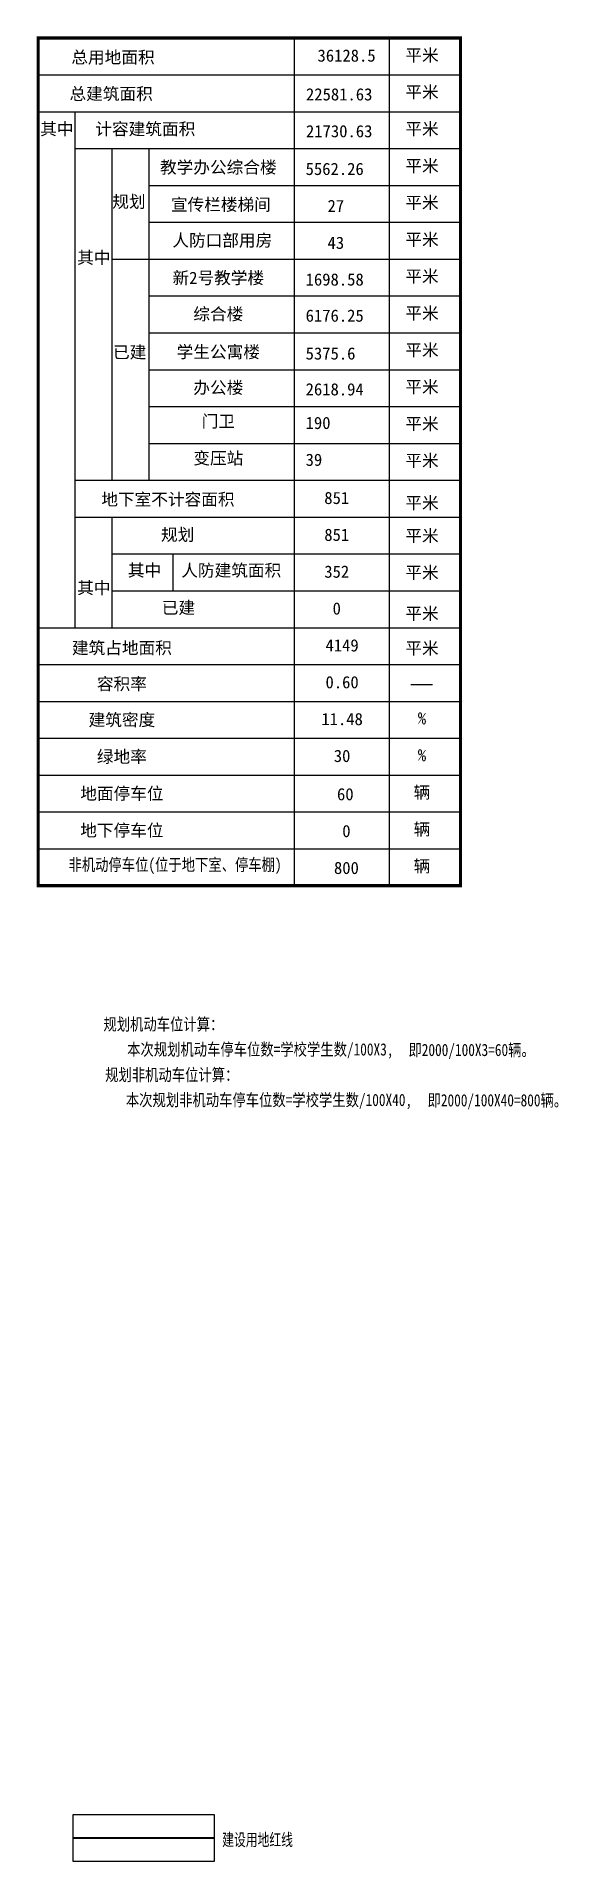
# Model space of a CAD drawing. Header units: metres. Extents: x 36500 to 80772748, y -35000 to 5806266.
# Drawn here: x 40386627.4 to 40386683, y 2903011.4 to 2903205.9 of the extents above; entities that cross this region are included whole.
import ezdxf
from ezdxf.enums import TextEntityAlignment as Align

# ---------------------------------------------------------------- set-up
doc = ezdxf.new("R2010")
doc.units = ezdxf.units.M
doc.header["$LTSCALE"] = 10
doc.linetypes.add('DOTE', pattern=[2.42, 2, -0.2, 0.02, -0.2])
doc.linetypes.add('X6', pattern=[5, 4, -1])
for name, color, linetype in [('JZD', 7, 'Continuous'), ('PUB_TEXT', 7, 'Continuous'), ('文字标注', 7, 'Continuous')]:
    doc.layers.add(name, color=color, linetype=linetype)
doc.styles.add('_HZTXT', font='simhei.ttf', dxfattribs={"width": 0.7})
doc.styles.add('宋体', font='')
doc.styles.get('宋体').set_extended_font_data('SimSun')

msp = doc.modelspace()

# ---------------------------------------------------------------- texts
at = {"layer": 'PUB_TEXT', "style": '_HZTXT', "width": 0.7}
msp.add_text('建设用地红线', height=1.3143, dxfattribs=at).set_placement((40386647.174, 2903013.039))
at = {"layer": '文字标注', "linetype": 'Continuous', "style": '宋体'}
for s, height, p in [('总用地面积', 1.3006, (40386635.531, 2903203.732)), ('36128.5', 1.3006, (40386660.42, 2903203.882)), ('平米', 1.3006, (40386668.455, 2903203.953)), ('总建筑面积', 1.3006, (40386635.336, 2903199.85)), ('平米', 1.3006, (40386668.455, 2903200.024)), ('其中', 1.3006, (40386629.553, 2903196.095)), ('计容建筑面积', 1.3006, (40386638.976, 2903196.095)), ('平米', 1.3006, (40386668.455, 2903196.095)), ('教学办公综合楼', 1.3006, (40386646.757, 2903192.011)), ('平米', 1.3006, (40386668.455, 2903192.166)), ('规划', 1.3006, (40386637.232, 2903188.349)), ('宣传栏楼梯间', 1.3006, (40386647.027, 2903188.037)), ('平米', 1.3006, (40386668.455, 2903188.238)), ('人防口部用房', 1.3006, (40386647.179, 2903184.221)), ('平米', 1.3006, (40386668.455, 2903184.309)), ('其中', 1.3006, (40386633.495, 2903182.385)), ('新2号教学楼', 1.3006, (40386646.757, 2903180.225)), ('平米', 1.3006, (40386668.455, 2903180.38)), ('综合楼', 1.3006, (40386646.757, 2903176.372)), ('平米', 1.3006, (40386668.455, 2903176.451)), ('已建', 1.3006, (40386637.315, 2903172.298)), ('学生公寓楼', 1.3006, (40386646.757, 2903172.336)), ('平米', 1.3006, (40386668.455, 2903172.522)), ('办公楼', 1.3006, (40386646.757, 2903168.515)), ('平米', 1.3006, (40386668.455, 2903168.594)), ('门卫', 1.3006, (40386646.757, 2903164.933)), ('平米', 1.3006, (40386668.455, 2903164.665)), ('变压站', 1.3006, (40386646.757, 2903161.004)), ('平米', 1.3006, (40386668.455, 2903160.736)), ('地下室不计容面积', 1.3006, (40386641.387, 2903156.611)), ('851', 1.3006, (40386659.373, 2903156.724)), ('平米', 1.3006, (40386668.455, 2903156.231)), ('规划', 1.3006, (40386642.425, 2903152.848)), ('851', 1.3006, (40386659.373, 2903152.796)), ('平米', 1.3006, (40386668.455, 2903152.731)), ('其中', 1.3006, (40386638.892, 2903149.04)), ('人防建筑面积', 1.3006, (40386648.133, 2903149.04)), ('352', 1.3006, (40386659.373, 2903148.867)), ('平米', 1.3006, (40386668.455, 2903148.802)), ('其中', 1.3006, (40386633.495, 2903147.183)), ('已建', 1.3006, (40386642.509, 2903145.058)), ('0', 1.301, (40386659.373, 2903144.938)), ('平米', 1.3006, (40386668.455, 2903144.444)), ('建筑占地面积', 1.3006, (40386636.483, 2903140.778)), ('4149', 1.3006, (40386659.944, 2903141.009)), ('平米', 1.3006, (40386668.455, 2903140.732)), ('容积率', 1.3006, (40386636.483, 2903136.941)), ('0.60', 1.3006, (40386659.944, 2903137.08)), ('建筑密度', 1.3006, (40386636.483, 2903133.116)), ('11.48', 1.3006, (40386659.944, 2903133.152)), ('%%%', 1.3006, (40386668.455, 2903133.234)), ('绿地率', 1.3006, (40386636.483, 2903129.187)), ('30', 1.3006, (40386659.944, 2903129.223)), ('%%%', 1.3006, (40386668.455, 2903129.306)), ('地面停车位', 1.3006, (40386636.483, 2903125.258)), ('60', 1.3006, (40386660.285, 2903125.141)), ('辆', 1.301, (40386668.455, 2903125.377)), ('地下停车位', 1.3006, (40386636.483, 2903121.329)), ('0', 1.301, (40386660.404, 2903121.212)), ('辆', 1.301, (40386668.455, 2903121.448)), ('800', 1.3006, (40386660.404, 2903117.283)), ('辆', 1.301, (40386668.455, 2903117.519))]:
    msp.add_text(s, height=height, dxfattribs=at).set_placement(p, align=Align.MIDDLE)
for s, p in [('22581.63', (40386656.095, 2903199.108)), ('21730.63', (40386656.095, 2903195.179)), ('5562.26', (40386656.058, 2903191.159)), ('27', (40386658.393, 2903187.213)), ('43', (40386658.393, 2903183.284)), ('1698.58', (40386656.058, 2903179.373)), ('6176.25', (40386656.058, 2903175.52)), ('5375.6', (40386656.058, 2903171.484)), ('2618.94', (40386656.058, 2903167.663)), ('190', (40386656.058, 2903164.081)), ('39', (40386656.058, 2903160.152))]:
    msp.add_text(s, height=1.3006, dxfattribs=at).set_placement(p)
at = {"layer": '文字标注', "linetype": 'X6', "style": '宋体', "width": 0.8}
for s, height, p in [('非机动停车位(位于地下室、停车棚)', 1.30056, (40386642.148, 2903117.568)), ('规划机动车位计算：', 1.3006, (40386640.904, 2903100.658)), ('本次规划机动车停车位数=学校学生数/100X3,', 1.30056, (40386651.23, 2903097.882)), ('即2000/100X3=60辆。', 1.30056, (40386673.742, 2903097.826)), ('规划非机动车位计算：', 1.3006, (40386641.796, 2903095.271)), ('本次规划非机动车停车位数=学校学生数/100X40,', 1.30056, (40386652.153, 2903092.495)), ('即2000/100X40=800辆。', 1.30056, (40386676.486, 2903092.461))]:
    msp.add_text(s, height=height, dxfattribs=at).set_placement(p, align=Align.MIDDLE)

# ---------------------------------------------------------------- linework, layer by layer
at = {"linetype": 'Continuous', "flags": 128}
msp.add_lwpolyline([(40386667.257, 2903136.843), (40386669.592, 2903136.843)], dxfattribs=at)
msp.add_lwpolyline([(40386646.309, 2903016.375), (40386646.309, 2903011.375), (40386631.309, 2903011.375), (40386631.309, 2903016.375)], close=True)
at = {"layer": 'JZD', "color": 1, "linetype": 'DOTE', "lineweight": -3, "ltscale": 0.001, "const_width": 0.2}
msp.add_lwpolyline([(40386646.309, 2903013.875), (40386631.309, 2903013.875)], dxfattribs=at)
at = {"layer": '文字标注', "linetype": 'Continuous', "const_width": 0.323}
msp.add_lwpolyline([(40386627.549, 2903115.4), (40386672.555, 2903115.4), (40386672.555, 2903205.763), (40386627.549, 2903205.763)], close=True, dxfattribs=at)
at = {"layer": '文字标注', "linetype": 'Continuous', "flags": 128}
for points in [[(40386627.549, 2903115.4), (40386627.549, 2903205.763)], [(40386654.878, 2903115.4), (40386654.878, 2903205.763)], [(40386664.987, 2903115.4), (40386664.987, 2903205.763)]]:
    msp.add_lwpolyline(points, dxfattribs=at)
at = {"layer": '文字标注', "linetype": 'Continuous'}
for points in [[(40386627.549, 2903205.763), (40386672.555, 2903205.763), (40386672.555, 2903115.4), (40386627.549, 2903115.4)], [(40386627.549, 2903201.834), (40386672.555, 2903201.834)], [(40386627.549, 2903201.834), (40386672.555, 2903201.834)], [(40386627.549, 2903201.834), (40386672.555, 2903201.834)], [(40386627.549, 2903197.905), (40386672.555, 2903197.905)], [(40386631.492, 2903142.902), (40386631.492, 2903197.905)], [(40386631.492, 2903193.976), (40386672.555, 2903193.976)], [(40386635.434, 2903158.617), (40386635.434, 2903193.976)], [(40386639.377, 2903158.617), (40386639.377, 2903193.976)], [(40386639.377, 2903190.047), (40386672.555, 2903190.047)], [(40386639.377, 2903186.119), (40386672.555, 2903186.119)], [(40386639.377, 2903186.119), (40386672.555, 2903186.119)], [(40386635.434, 2903182.19), (40386672.555, 2903182.19)], [(40386639.377, 2903178.261), (40386672.555, 2903178.261)], [(40386639.377, 2903174.332), (40386672.555, 2903174.332)], [(40386639.377, 2903170.403), (40386672.555, 2903170.403)], [(40386639.377, 2903166.475), (40386672.555, 2903166.475)], [(40386639.377, 2903162.546), (40386672.555, 2903162.546)], [(40386631.492, 2903158.617), (40386672.555, 2903158.617)], [(40386635.434, 2903158.617), (40386672.555, 2903158.617)], [(40386631.492, 2903154.688), (40386672.555, 2903154.688)], [(40386635.434, 2903142.902), (40386635.434, 2903154.688)], [(40386635.434, 2903150.759), (40386672.555, 2903150.759)], [(40386641.939, 2903146.831), (40386641.939, 2903150.759)], [(40386635.434, 2903146.831), (40386672.555, 2903146.831)], [(40386627.549, 2903142.902), (40386672.555, 2903142.902)], [(40386631.492, 2903142.902), (40386672.555, 2903142.902)], [(40386627.549, 2903138.973), (40386672.555, 2903138.973)], [(40386627.549, 2903135.044), (40386672.555, 2903135.044)], [(40386627.549, 2903131.115), (40386672.555, 2903131.115)], [(40386627.549, 2903127.186), (40386672.555, 2903127.186)], [(40386627.549, 2903127.186), (40386672.555, 2903127.186)], [(40386627.549, 2903123.258), (40386672.555, 2903123.258)], [(40386627.549, 2903119.329), (40386672.555, 2903119.329)]]:
    msp.add_lwpolyline(points, dxfattribs=at)

msp.set_redraw_order([(e.dxf.handle, doc.entitydb.next_handle()) for e in msp.query("TEXT MTEXT ATTDEF DIMENSION ARC_DIMENSION")])  # texts and dimensions are drawn at this point

doc.saveas('drawing.dxf')
